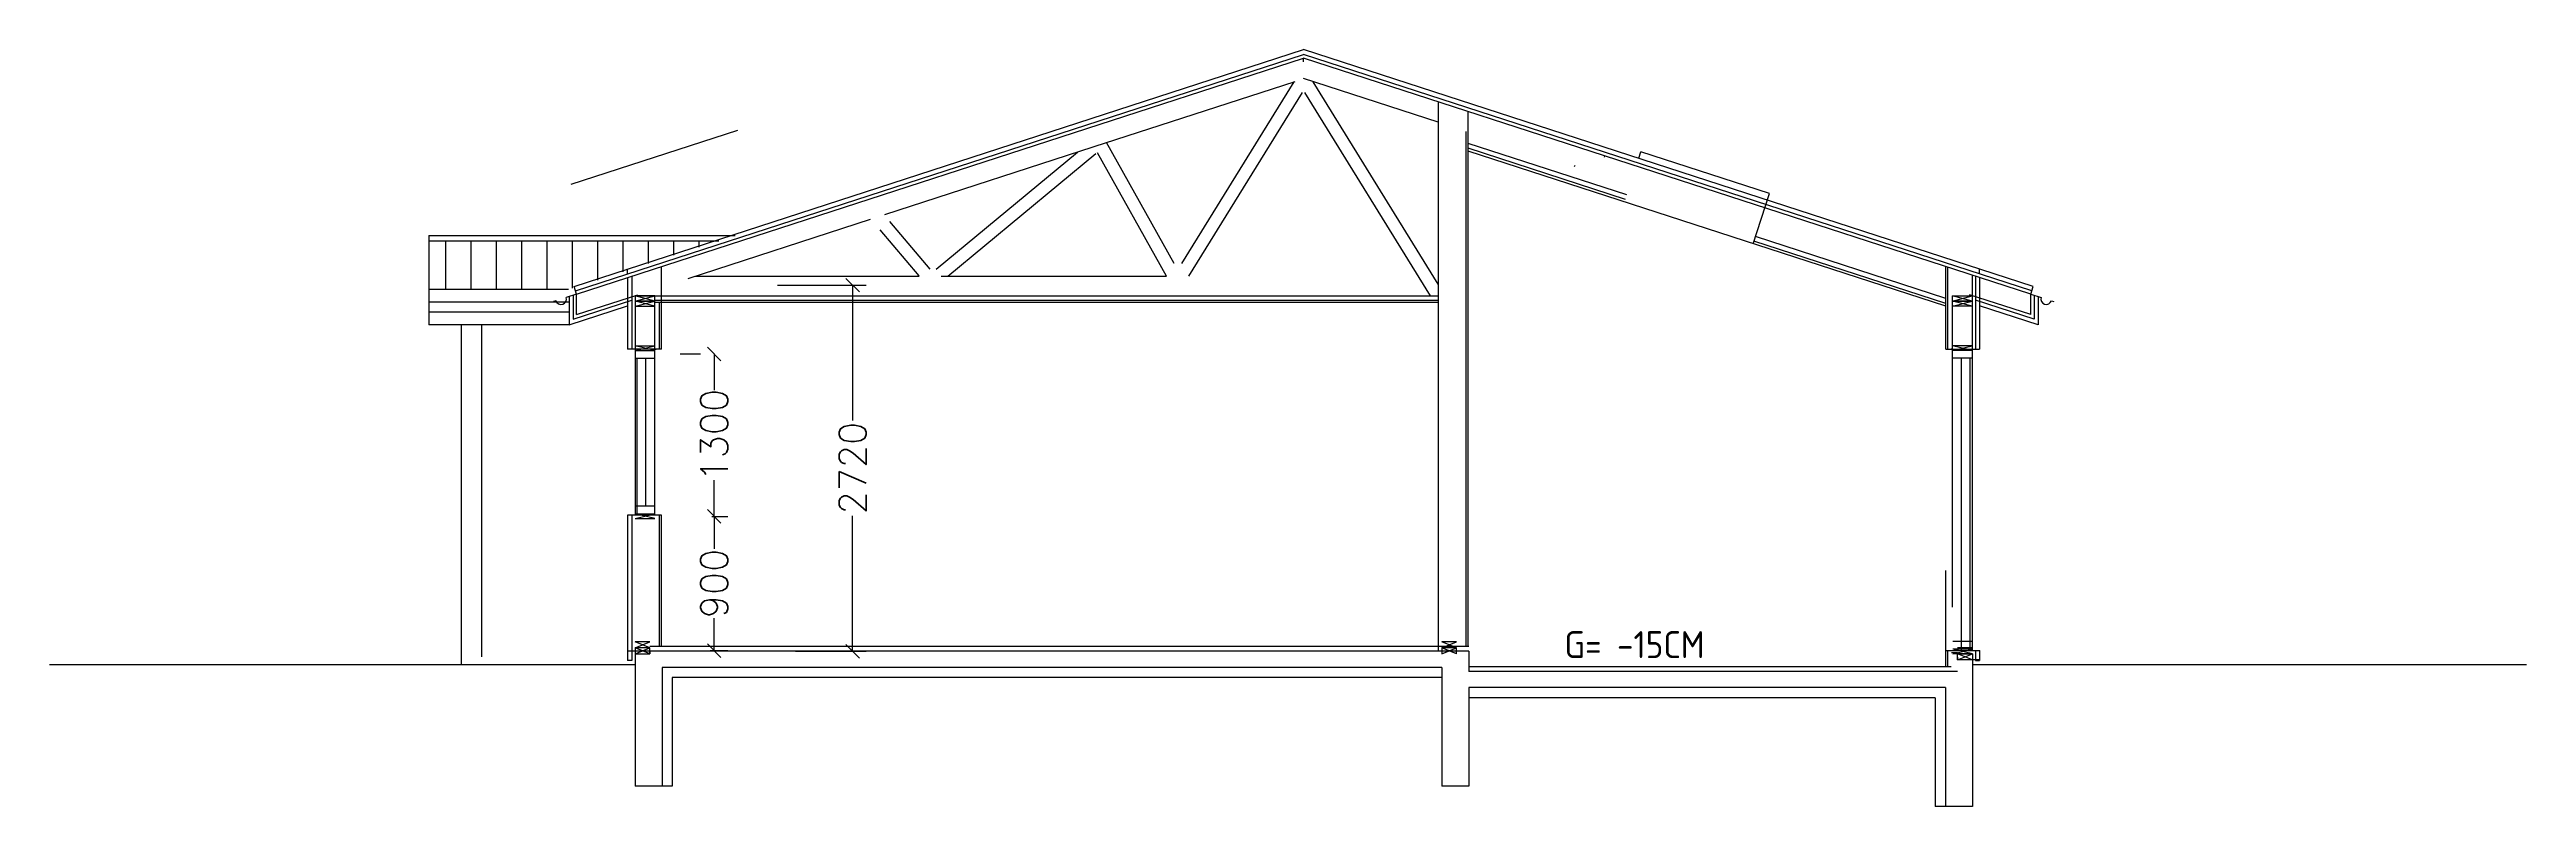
# Model space of a CAD drawing. Header units: inches. Extents: x -533180 to -137302, y 73174 to 405541.
# Drawn here: x -269009 to -250689, y 132491 to 138095 of the extents above; entities that cross this region are included whole.
import ezdxf

# ---------------------------------------------------------------- set-up
doc = ezdxf.new("R2010")
doc.units = ezdxf.units.IN
doc.header["$LTSCALE"] = 100
doc.header["$MEASUREMENT"] = 0
doc.layers.get('0').update_dxf_attribs({"linetype": 'CONTINUOUS'})
doc.layers.get('DEFPOINTS').update_dxf_attribs({"linetype": 'CONTINUOUS'})
for name, color, linetype in [('INNVE', 7, 'CONTINUOUS'), ('KLÆDNING', 1, 'CONTINUOUS'), ('SKRAF', 6, 'CONTINUOUS'), ('STEYPA-SOKKULL', 3, 'CONTINUOUS'), ('TEKST', 2, 'CONTINUOUS'), ('TEKSTI', 2, 'CONTINUOUS'), ('TIMBUR-EINING', 2, 'CONTINUOUS')]:
    doc.layers.add(name, color=color, linetype=linetype)
doc.styles.add('ICAD-1', font='simplex', dxfattribs={"height": 200})
doc.styles.get("Standard").update_dxf_attribs({"font": 'isocp.shx'})
doc.dimstyles.new('BJARMAHLID$0', dxfattribs={"dimscale": 100, "dimtxt": 0.18, "dimasz": 1, "dimexe": 1, "dimexo": 3, "dimgap": 0, "dimtad": 0, "dimtoh": 1, "dimdec": 0, "dimzin": 0, "dimdsep": 46, "dimtxsty": 'ICAD-1', "dimblk1": 'OBLIQUE', "dimblk2": 'OBLIQUE', "dimsah": 1, "dimcen": 0.09, "dimclrd": 1, "dimclre": 1, "dimclrt": 2, "dimadec": 0, "dimazin": 0, "dimtfac": 1, "dimtdec": 0, "dimtofl": 0, "dimtmove": 2, "dimatfit": 3, "dimldrblk": 'OBLIQUE', "dimfxl": 1, "dimtolj": 1, "dimtzin": 0, "dimarcsym": 0})

# ---------------------------------------------------------------- blocks, each defined once
blk = doc.blocks.new('_OBLIQUE')
at = {"color": 0, "linetype": 'ByBlock'}
blk.add_line((-0.5, -0.5), (0.5, 0.5), dxfattribs=at)
blk = doc.blocks.new('*D92')
at = {"layer": 'DEFPOINTS', "color": 0}
for p in [(-263924, 136351), (-263069, 136351), (-263792, 133640)]:
    blk.add_point(p, dxfattribs=at)
at = {"layer": 'TEKST', "color": 1, "lineweight": -2}
for p, q in [((-263624, 136351), (-262969, 136351)), ((-263069, 136351), (-263069, 135348)), ((-263069, 133640), (-263069, 134643)), ((-263492, 133640), (-262969, 133640))]:
    blk.add_line(p, q, dxfattribs=at)
at = {"layer": 'TEKST', "color": 1, "lineweight": -2, "xscale": 100, "yscale": 100, "zscale": 100}
for p, rotation in [((-263069, 136351), 90), ((-263069, 133640), 270)]:
    blk.add_blockref('_OBLIQUE', p, dxfattribs=dict(at, rotation=rotation))
at = {"layer": 'TEKST', "color": 2, "insert": (-263069, 134996), "char_height": 200, "attachment_point": 5, "rotation": 90, "style": 'ICAD-1'}
blk.add_mtext('\\A1;{2720}', dxfattribs=at)
blk = doc.blocks.new('*D93')
at = {"layer": 'DEFPOINTS', "color": 0}
for p in [(-264093, 135841), (-264044, 135841), (-264410, 134639)]:
    blk.add_point(p, dxfattribs=at)
at = {"layer": 'TEKST', "color": 1, "lineweight": -2}
for p, q in [((-264344, 135841), (-264193, 135841)), ((-264093, 135841), (-264093, 135574)), ((-264093, 134639), (-264093, 134907)), ((-264110, 134639), (-263993, 134639))]:
    blk.add_line(p, q, dxfattribs=at)
at = {"layer": 'TEKST', "color": 1, "lineweight": -2, "xscale": 100, "yscale": 100, "zscale": 100}
for p, rotation in [((-264093, 135841), 90), ((-264093, 134639), 270)]:
    blk.add_blockref('_OBLIQUE', p, dxfattribs=dict(at, rotation=rotation))
at = {"layer": 'TEKST', "color": 2, "insert": (-264093, 135240), "char_height": 200, "attachment_point": 5, "rotation": 90, "style": 'ICAD-1'}
blk.add_mtext('\\A1;1300', dxfattribs=at)
blk = doc.blocks.new('*D94')
at = {"layer": 'DEFPOINTS', "color": 0}
for p in [(-264410, 134639), (-264093, 134639), (-264423, 133645)]:
    blk.add_point(p, dxfattribs=at)
at = {"layer": 'TEKST', "color": 1, "lineweight": -2}
for p, q in [((-264110, 134639), (-263993, 134639)), ((-264093, 134639), (-264093, 134399)), ((-264093, 133645), (-264093, 133885)), ((-264123, 133645), (-263993, 133645))]:
    blk.add_line(p, q, dxfattribs=at)
at = {"layer": 'TEKST', "color": 1, "lineweight": -2, "xscale": 100, "yscale": 100, "zscale": 100}
for p, rotation in [((-264093, 134639), 90), ((-264093, 133645), 270)]:
    blk.add_blockref('_OBLIQUE', p, dxfattribs=dict(at, rotation=rotation))
at = {"layer": 'TEKST', "color": 2, "insert": (-264093, 134142), "char_height": 200, "attachment_point": 5, "rotation": 90, "style": 'ICAD-1'}
blk.add_mtext('\\A1;900', dxfattribs=at)

msp = doc.modelspace()

# ---------------------------------------------------------------- hatches: boundary and pattern name
at = {"layer": 'KLÆDNING'}
h = msp.add_hatch(dxfattribs=at)
h.set_pattern_fill('LINE,_O', color=256, scale=1500, angle=90)
h.set_pattern_definition([(90, (-554452.76, -2387.45), (187.5, 1e-14), [])])
h.paths.add_polyline_path([(-266203.8, 136678.7), (-264059.6, 136678.7), (-265171.5, 136317.4), (-266203.8, 136317.4)])

# ---------------------------------------------------------------- linework, layer by layer
at = {"layer": 'INNVE', "color": 1}
for p, q in [((-258516.9, 133676.1), (-258516.9, 137636.8)), ((-258531.9, 133676.1), (-258531.9, 137489.2)), ((-264482.9, 135876.1), (-264482.9, 136488.6)), ((-254982.9, 135876.1), (-254982.9, 136488.6)), ((-254967.9, 135876.1), (-254967.9, 136483.7)), ((-258736.9, 136236.1), (-264532.9, 136236.1)), ((-258736.9, 136221.1), (-264532.9, 136221.1)), ((-264497.9, 135876.1), (-264497.9, 136221.1)), ((-264497.9, 133676.1), (-264497.9, 134648.6)), ((-264482.9, 133676.1), (-264482.9, 134648.6)), ((-254982.9, 133526.1), (-254982.9, 134237.8)), ((-254967.9, 133526.1), (-254967.9, 133646.1))]:
    msp.add_line(p, q, dxfattribs=at)
at = {"layer": 'KLÆDNING'}
for p, q in [((-266203.8, 136718.7), (-263936.5, 136718.7)), ((-266203.8, 136678.7), (-264059.6, 136678.7)), ((-265171.5, 136317.4), (-266203.8, 136317.4)), ((-265163.8, 136225.3), (-266203.8, 136225.3)), ((-265163.8, 136151.7), (-266203.8, 136151.7)), ((-265165.9, 136056.4), (-266203.8, 136056.4))]:
    msp.add_line(p, q, dxfattribs=at)
at = {"layer": 'SKRAF', "color": 1}
for p, q in [((-264732.9, 136433.6), (-264732.9, 136470.4)), ((-254732.9, 136433.6), (-254732.9, 136470.4)), ((-264677.9, 136231.1), (-264532.9, 136271.1)), ((-264532.9, 136231.1), (-264677.9, 136271.1)), ((-264677.9, 136196.1), (-264532.9, 136231.1)), ((-264532.9, 136196.1), (-264677.9, 136231.1)), ((-254787.9, 136231.1), (-254932.9, 136271.1)), ((-254932.9, 136231.1), (-254787.9, 136271.1)), ((-254932.9, 136196.1), (-254787.9, 136231.1)), ((-254787.9, 136196.1), (-254932.9, 136231.1)), ((-264677.9, 135866.1), (-264532.9, 135901.1)), ((-264532.9, 135866.1), (-264677.9, 135901.1)), ((-254932.9, 135866.1), (-254787.9, 135901.1)), ((-254787.9, 135866.1), (-254932.9, 135901.1)), ((-264532.9, 134623.6), (-264677.9, 134658.6)), ((-264677.9, 134623.6), (-264532.9, 134658.6)), ((-264677.9, 133666.1), (-264567.9, 133711.1)), ((-264567.9, 133666.1), (-264677.9, 133711.1)), ((-264677.9, 133621.1), (-264567.9, 133666.1)), ((-264567.9, 133621.1), (-264677.9, 133666.1)), ((-258511.9, 133676.1), (-264567.9, 133676.1)), ((-258711.9, 133666.1), (-258601.9, 133711.1)), ((-258601.9, 133666.1), (-258711.9, 133711.1)), ((-258711.9, 133621.1), (-258601.9, 133666.1)), ((-258601.9, 133621.1), (-258711.9, 133666.1)), ((-254931.1, 133621.1), (-254786.1, 133656.1)), ((-254786.1, 133621.1), (-254931.1, 133656.1)), ((-254786.1, 133576.1), (-254896.1, 133621.1)), ((-254896.1, 133576.1), (-254786.1, 133621.1)), ((-254942.9, 133526.1), (-258511.9, 133526.1))]:
    msp.add_line(p, q, dxfattribs=at)
at = {"layer": 'STEYPA-SOKKULL', "color": 1}
for p, q in [((-264677.9, 133621.1), (-264567.9, 133621.1)), ((-264567.9, 133641.1), (-264567.9, 133621.1)), ((-254896.1, 133596.1), (-254896.1, 133576.1)), ((-254786.1, 133576.1), (-254896.1, 133576.1))]:
    msp.add_line(p, q, dxfattribs=at)
at = {"layer": 'TEKST', "color": 2}
msp.add_line((-265150.3, 137098.2), (-263917.7, 137498.8), dxfattribs=at)
at = {"layer": 'TEKST', "color": 1}
for p, q in [((-257254.5, 137289.7), (-257239, 137337.3)), ((-256288, 137028.3), (-257239, 137337.3)), ((-256408.5, 136657.4), (-256288, 137028.3)), ((-266203.8, 136718.7), (-266203.8, 136056.4)), ((-265963.8, 136056.4), (-265963.8, 133541.1)), ((-265813.8, 136056.4), (-265813.8, 133600.3))]:
    msp.add_line(p, q, dxfattribs=at)
at = {"layer": 'TEKST'}
for p, q in [((-258511.9, 133641.1), (-264731.1, 133641.1)), ((-264677.9, 133641.1), (-264677.9, 132641.1)), ((-258511.9, 133641.1), (-258511.9, 133491.1)), ((-254786.1, 133621.1), (-254786.1, 132491.1)), ((-264477.9, 133521.1), (-264477.9, 132641.1)), ((-258711.9, 133521.1), (-264477.9, 133521.1)), ((-264402.9, 133446.1), (-264402.9, 132641.1)), ((-258711.9, 133446.1), (-264402.9, 133446.1)), ((-258711.9, 133521.1), (-258711.9, 132641.1)), ((-254897.9, 133491.1), (-258511.9, 133491.1)), ((-254985.3, 133371.1), (-258511.9, 133371.1)), ((-258511.9, 133371.1), (-258511.9, 132641.1)), ((-254986.1, 133371.1), (-254986.1, 132491.1)), ((-255061.1, 133296.1), (-258511.9, 133296.1)), ((-255061.1, 133296.1), (-255061.1, 132491.1)), ((-264402.9, 132641.1), (-264677.9, 132641.1)), ((-258511.9, 132641.1), (-258711.9, 132641.1)), ((-254786.1, 132491.1), (-255061.1, 132491.1))]:
    msp.add_line(p, q, dxfattribs=at)
at = {"layer": 'TEKST', "color": 3}
for p, q in [((-264677.9, 133541.1), (-269008.7, 133541.1)), ((-250688.6, 133541.1), (-254786.1, 133541.1))]:
    msp.add_line(p, q, dxfattribs=at)
at = {"layer": 'TIMBUR-EINING', "color": 1}
for p, q in [((-265129.4, 136341.6), (-259732.9, 138095)), ((-265118.6, 136308.3), (-259732.9, 138058.2)), ((-265110.9, 136284.5), (-259732.9, 138031.9)), ((-254336.4, 136341.6), (-259732.9, 138095)), ((-254347.2, 136308.3), (-259732.9, 138058.2)), ((-254354.9, 136284.5), (-259732.9, 138031.9)), ((-259732.9, 138002.5), (-259732.9, 138031.9)), ((-261206.8, 137400.6), (-259794.9, 137859.3)), ((-260634.2, 136511.1), (-259802.7, 137856.8)), ((-260581.2, 136416.1), (-259740.7, 137776.5)), ((-258736.9, 137555.9), (-259732.9, 137879.5)), ((-258795, 136271.1), (-259725.1, 137776.5)), ((-258736.9, 136357.9), (-259663, 137856.8)), ((-258736.9, 137708.3), (-258736.9, 133641.1)), ((-262831.7, 136872.6), (-261190.8, 137405.8)), ((-260691.5, 136511.1), (-261190.8, 137405.8)), ((-262450.3, 136468.1), (-261405, 137336.2)), ((-262364.2, 136416.1), (-261268.9, 137325.7)), ((-260747.3, 136416.1), (-261257.1, 137329.6)), ((-257342.5, 137018.7), (-258516.9, 137400.3)), ((-257353.3, 136985.4), (-258516.9, 137363.5)), ((-254982.9, 136194.2), (-258516.9, 137342.4)), ((-257728.6, 137228.2), (-257725.3, 137238.2)), ((-257508.1, 137298), (-257504.8, 137308)), ((-264285.9, 136400.1), (-262936.5, 136838.6)), ((-262576.9, 136418.3), (-262866.2, 136760.8)), ((-262494.6, 136468.1), (-262793.6, 136822.1)), ((-254982.9, 136215.2), (-256402.3, 136676.4)), ((-254982.9, 136252), (-256391.5, 136709.7)), ((-265110.9, 136284.5), (-265129.4, 136341.6)), ((-264732.9, 136407.3), (-264732.9, 135876.1)), ((-264702.9, 136417.1), (-264702.9, 135876.1)), ((-264236.6, 136416.1), (-262576.9, 136416.1)), ((-262412.9, 136416.1), (-260746.9, 136416.1)), ((-254787.9, 136425.2), (-254787.9, 136231.1)), ((-254762.9, 136417.1), (-254762.9, 135876.1)), ((-254732.9, 136407.3), (-254732.9, 135876.1)), ((-254354.9, 136284.5), (-254336.4, 136341.6)), ((-265263.3, 136235), (-265280.5, 136229.4)), ((-265110.9, 136284.5), (-265187.2, 136259.7)), ((-265165.9, 136266.7), (-265165.9, 136056.4)), ((-265165.9, 136056.4), (-264732.9, 136197)), ((-265135.9, 136276.4), (-265135.9, 136097.7)), ((-265135.9, 136097.7), (-264702.9, 136238.3)), ((-265110.9, 136132.1), (-265110.9, 136284.5)), ((-265110.9, 136132.1), (-264657.9, 136279.2)), ((-264682.9, 136271.1), (-258736.9, 136271.1)), ((-264677.9, 136271.1), (-264677.9, 136231.1)), ((-264532.9, 136271.1), (-264677.9, 136271.1)), ((-264677.9, 136231.1), (-264532.9, 136231.1)), ((-264677.9, 136196.1), (-264532.9, 136196.1)), ((-264532.9, 136231.1), (-264532.9, 136271.1)), ((-254932.9, 136271.1), (-254787.9, 136271.1)), ((-254932.9, 136231.1), (-254932.9, 136271.1)), ((-254787.9, 136231.1), (-254932.9, 136231.1)), ((-254932.9, 136196.1), (-254932.9, 136231.1)), ((-254932.9, 136231.1), (-254787.9, 136231.1)), ((-254787.9, 136196.1), (-254932.9, 136196.1)), ((-254932.9, 133966.4), (-254932.9, 136196.1)), ((-254354.9, 136132.1), (-254807.9, 136279.2)), ((-254787.9, 136231.1), (-254787.9, 136196.1)), ((-254787.9, 136196.1), (-254787.9, 133646.1)), ((-254329.9, 136097.7), (-254762.9, 136238.3)), ((-254299.9, 136056.4), (-254732.9, 136197)), ((-254354.9, 136132.1), (-254354.9, 136284.5)), ((-254354.9, 136284.5), (-254278.6, 136259.7)), ((-254329.9, 136276.4), (-254329.9, 136097.7)), ((-254299.9, 136266.7), (-254299.9, 136056.4)), ((-254202.5, 136235), (-254185.2, 136229.4)), ((-264482.9, 135876.1), (-264732.9, 135876.1)), ((-264677.9, 135901.1), (-264532.9, 135901.1)), ((-264677.9, 135866.1), (-264532.9, 135866.1)), ((-264677.9, 135809.6), (-264532.9, 135809.6)), ((-264662.9, 134648.6), (-264662.9, 135806.1)), ((-264597.9, 134716), (-264597.9, 135806.1)), ((-264532.9, 135876.1), (-264522.9, 135876.1)), ((-254982.9, 135876.1), (-254732.9, 135876.1)), ((-254932.9, 135876.1), (-254942.9, 135876.1)), ((-254787.9, 135901.1), (-254932.9, 135901.1)), ((-254787.9, 135866.1), (-254932.9, 135866.1)), ((-254787.9, 135809.6), (-254932.9, 135809.6)), ((-254867.9, 133646.1), (-254867.9, 135806.1)), ((-254802.9, 133646.1), (-254802.9, 135806.1)), ((-264677.9, 134716), (-264532.9, 134716)), ((-264677.9, 134658.6), (-264532.9, 134658.6)), ((-264732.9, 134648.6), (-264732.9, 133571.1)), ((-264482.9, 134648.6), (-264732.9, 134648.6)), ((-264702.9, 134648.6), (-264702.9, 133571.1)), ((-264677.9, 134623.6), (-264532.9, 134623.6)), ((-264522.9, 134648.6), (-264532.9, 134648.6)), ((-264702.9, 133571.1), (-264732.9, 133571.1)), ((-264567.9, 133711.1), (-264677.9, 133711.1)), ((-264567.9, 133666.1), (-264677.9, 133666.1)), ((-264567.9, 133666.1), (-264677.9, 133666.1)), ((-264677.9, 133666.1), (-264677.9, 133621.1)), ((-264677.9, 133621.1), (-264567.9, 133621.1)), ((-264522.9, 133676.1), (-264567.9, 133676.1)), ((-264567.9, 133621.1), (-264567.9, 133666.1)), ((-258601.9, 133711.1), (-258711.9, 133711.1)), ((-258601.9, 133666.1), (-258711.9, 133666.1)), ((-258601.9, 133666.1), (-258711.9, 133666.1)), ((-258711.9, 133666.1), (-258711.9, 133621.1)), ((-258556.9, 133676.1), (-258601.9, 133676.1)), ((-258601.9, 133621.1), (-258601.9, 133666.1)), ((-254981.1, 133646.1), (-254731.1, 133646.1)), ((-254941.1, 133646.1), (-254931.1, 133646.1)), ((-254941.1, 133631.1), (-254896.1, 133631.1)), ((-254786.1, 133713.6), (-254931.1, 133713.6)), ((-254786.1, 133656.1), (-254931.1, 133656.1)), ((-254786.1, 133621.1), (-254931.1, 133621.1)), ((-254787.9, 133666.1), (-254897.9, 133666.1)), ((-254896.1, 133621.1), (-254786.1, 133621.1)), ((-254896.1, 133576.1), (-254896.1, 133621.1)), ((-254896.1, 133621.1), (-254786.1, 133621.1)), ((-254731.1, 133576.1), (-254896.1, 133576.1)), ((-254786.1, 133621.1), (-254786.1, 133576.1)), ((-254762.9, 133646.1), (-254762.9, 133571.1)), ((-254762.9, 133571.1), (-254732.9, 133571.1)), ((-254732.9, 133646.1), (-254732.9, 133571.1))]:
    msp.add_line(p, q, dxfattribs=at)
msp.add_lwpolyline([(-264532.9, 134648.6), (-264532.9, 136196.1), (-264532.9, 136231.1), (-264677.9, 136231.1), (-264677.9, 136196.1), (-264677.9, 134648.6)], dxfattribs=at)
for centre, start, end in [((-265225.2, 136247.4), 198, 18), ((-254240.6, 136247.4), 162, 342)]:
    msp.add_arc(centre, 40, start, end, dxfattribs=at)

# ---------------------------------------------------------------- texts
at = {"layer": 'TEKSTI'}
msp.add_text('G= -15CM', height=200, dxfattribs=at).set_placement((-257804.2, 133589.6))

# ---------------------------------------------------------------- dimensions: what is measured, and where the dimension line sits
at = {"layer": 'TEKST'}
for base, p1, p2, angle, text, picture, middle in [((-263068.8, 136350.8), (-263792, 133640.5), (-263924.1, 136350.8), 90, '{2720}', '*D92', (-263068.8, 134995.6)), ((-264093, 135841.3), (-264410.4, 134639.5), (-264044.1, 135841.3), 270, '1300', '*D93', (-264093, 135240.4)), ((-264093, 134639.5), (-264422.6, 133645.1), (-264410.4, 134639.5), 270, '900', '*D94', (-264093, 134142.3))]:
    dim = msp.add_linear_dim(base=base, p1=p1, p2=p2, angle=angle, text=text, dimstyle='BJARMAHLID$0', dxfattribs=at)
    dim.commit()
    dim.dimension.update_dxf_attribs({"geometry": picture, "text_midpoint": middle})

doc.saveas('drawing.dxf')
